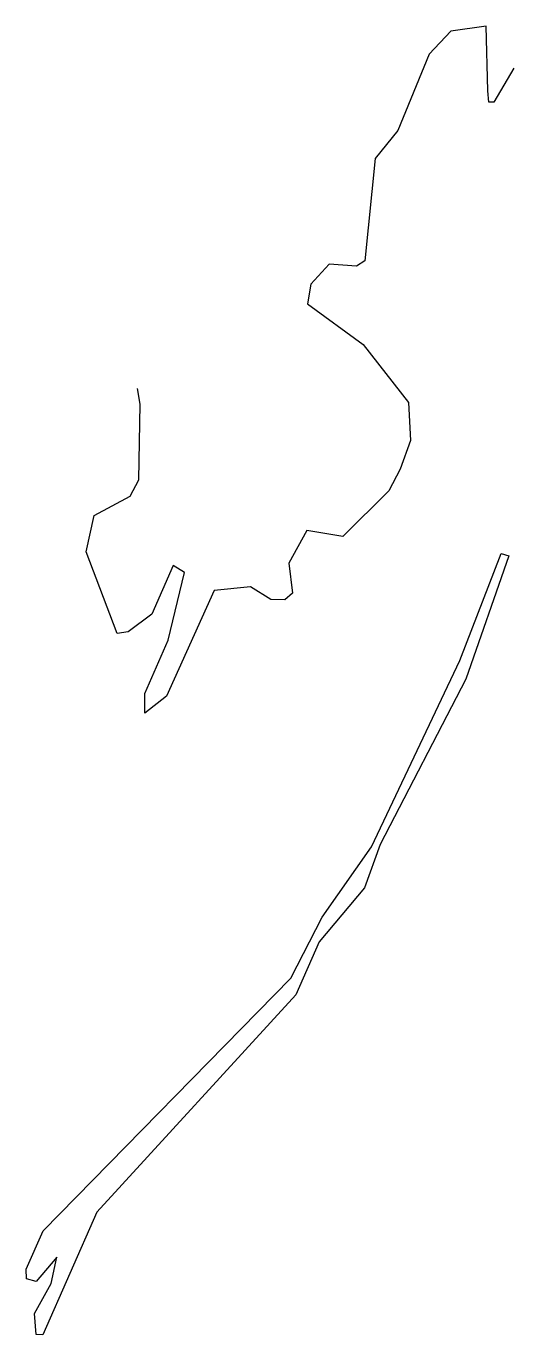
# Model space of a CAD drawing. Header units: metres. Extents: x 479526 to 481925, y 6484265 to 6487890.
# Drawn here: x 479526 to 480712, y 6484265 to 6487448 of the extents above; entities that cross this region are included whole.
import ezdxf

# ---------------------------------------------------------------- set-up
doc = ezdxf.new("R2010")
doc.units = ezdxf.units.M
doc.header["$LTSCALE"] = 0.5
doc.header["$MEASUREMENT"] = 0
doc.layers.add('maa', color=7, linetype='CONTINUOUS')

msp = doc.modelspace()

# ---------------------------------------------------------------- linework, layer by layer
at = {"layer": 'maa', "color": 3, "linetype": 'Continuous'}
for points in [[(480558.66, 6487435.5), (480506.16, 6487380)], [(480644.25, 6487448), (480558.66, 6487435.5)], [(480644.25, 6487448), (480644.25, 6487448)], [(480648.25, 6487290.5), (480644.25, 6487448)], [(480506.16, 6487380), (480429.81, 6487194.5)], [(480711.75, 6487345.5), (480663, 6487263)], [(480651.03, 6487263.5), (480648.25, 6487290.5)], [(480663, 6487263), (480651.03, 6487263.5)], [(480429.81, 6487194.5), (480374.75, 6487126.5)], [(480374.75, 6487126.5), (480349.56, 6486877)], [(480262.19, 6486869.5), (480217.97, 6486820.5)], [(480262.19, 6486869.5), (480262.19, 6486869.5)], [(480329.03, 6486864.5), (480262.19, 6486869.5)], [(480349.56, 6486877), (480329.03, 6486864.5)], [(480217.97, 6486820.5), (480209.84, 6486773)], [(480209.84, 6486773), (480345.5, 6486673.5)], [(480345.5, 6486673.5), (480455.28, 6486532.5)], [(479802.69, 6486528.5), (479796.4804, 6486566.4088)], [(479799.47, 6486344.5), (479802.69, 6486528.5)], [(480455.28, 6486532.5), (480460.16, 6486440)], [(480460.16, 6486440), (480435.03, 6486370.5)], [(480435.03, 6486370.5), (480407.63, 6486317.5)], [(479778.69, 6486304.5), (479799.47, 6486344.5)], [(480407.63, 6486317.5), (480295.59, 6486206.5)], [(479690.53, 6486257.5), (479778.69, 6486304.5)], [(479671.56, 6486169.5), (479690.53, 6486257.5)], [(480208.22, 6486221.5), (480164.63, 6486141.5)], [(480208.22, 6486221.5), (480208.22, 6486221.5)], [(480295.59, 6486206.5), (480208.22, 6486221.5)], [(479746.72, 6485971), (479671.56, 6486169.5)], [(480580.34, 6485905.5), (480681, 6486165.5)], [(480699.75, 6486159.5), (480595.31, 6485860)], [(480681, 6486165.5), (480699.75, 6486159.5)], [(480681, 6486165.5), (480681, 6486165.5)], [(479883.19, 6486136), (479830.91, 6486018)], [(479883.19, 6486136), (479883.19, 6486136)], [(479910.5, 6486119.5), (479883.19, 6486136)], [(480164.63, 6486141.5), (480173.38, 6486069)], [(479871.09, 6485954.5), (479910.5, 6486119.5)], [(479982.56, 6486075.5), (479867, 6485818.5)], [(480071.03, 6486084.5), (479982.56, 6486075.5)], [(480071.03, 6486084.5), (480071.03, 6486084.5)], [(480120.66, 6486053.5), (480071.03, 6486084.5)], [(480173.38, 6486069), (480154.66, 6486052.5)], [(480154.66, 6486052.5), (480120.66, 6486053.5)], [(479830.91, 6486018), (479773.94, 6485974.5)], [(479773.94, 6485974.5), (479746.72, 6485971)], [(479814.25, 6485825), (479871.09, 6485954.5)], [(480365.94, 6485452), (480580.34, 6485905.5)], [(480595.31, 6485860), (480386.22, 6485458)], [(479814.13, 6485777), (479814.25, 6485825)], [(479867, 6485818.5), (479814.13, 6485777)], [(479867, 6485818.5), (479867, 6485818.5)], [(480386.22, 6485458), (480348.44, 6485352)], [(480245.19, 6485280.5), (480365.94, 6485452)], [(480348.44, 6485352), (480238.53, 6485220.5)], [(480169.56, 6485132.5), (480245.19, 6485280.5)], [(480238.53, 6485220.5), (480181.75, 6485092)], [(479566.75, 6484518), (480169.56, 6485132.5)], [(480181.75, 6485092), (479697.81, 6484563)], [(479697.81, 6484563), (479566.44, 6484265)], [(479525.53, 6484425), (479566.75, 6484518)], [(479599.88, 6484453.5), (479550.22, 6484395)], [(479586.03, 6484390), (479599.88, 6484453.5)], [(479599.88, 6484453.5), (479599.88, 6484453.5)], [(479526.47, 6484401), (479525.53, 6484425)], [(479550.22, 6484395), (479526.47, 6484401)], [(479545.75, 6484317), (479586.03, 6484390)], [(479549.47, 6484266), (479545.75, 6484317)], [(479566.44, 6484265), (479549.47, 6484266)]]:
    msp.add_lwpolyline(points, dxfattribs=at)

doc.saveas('drawing.dxf')
